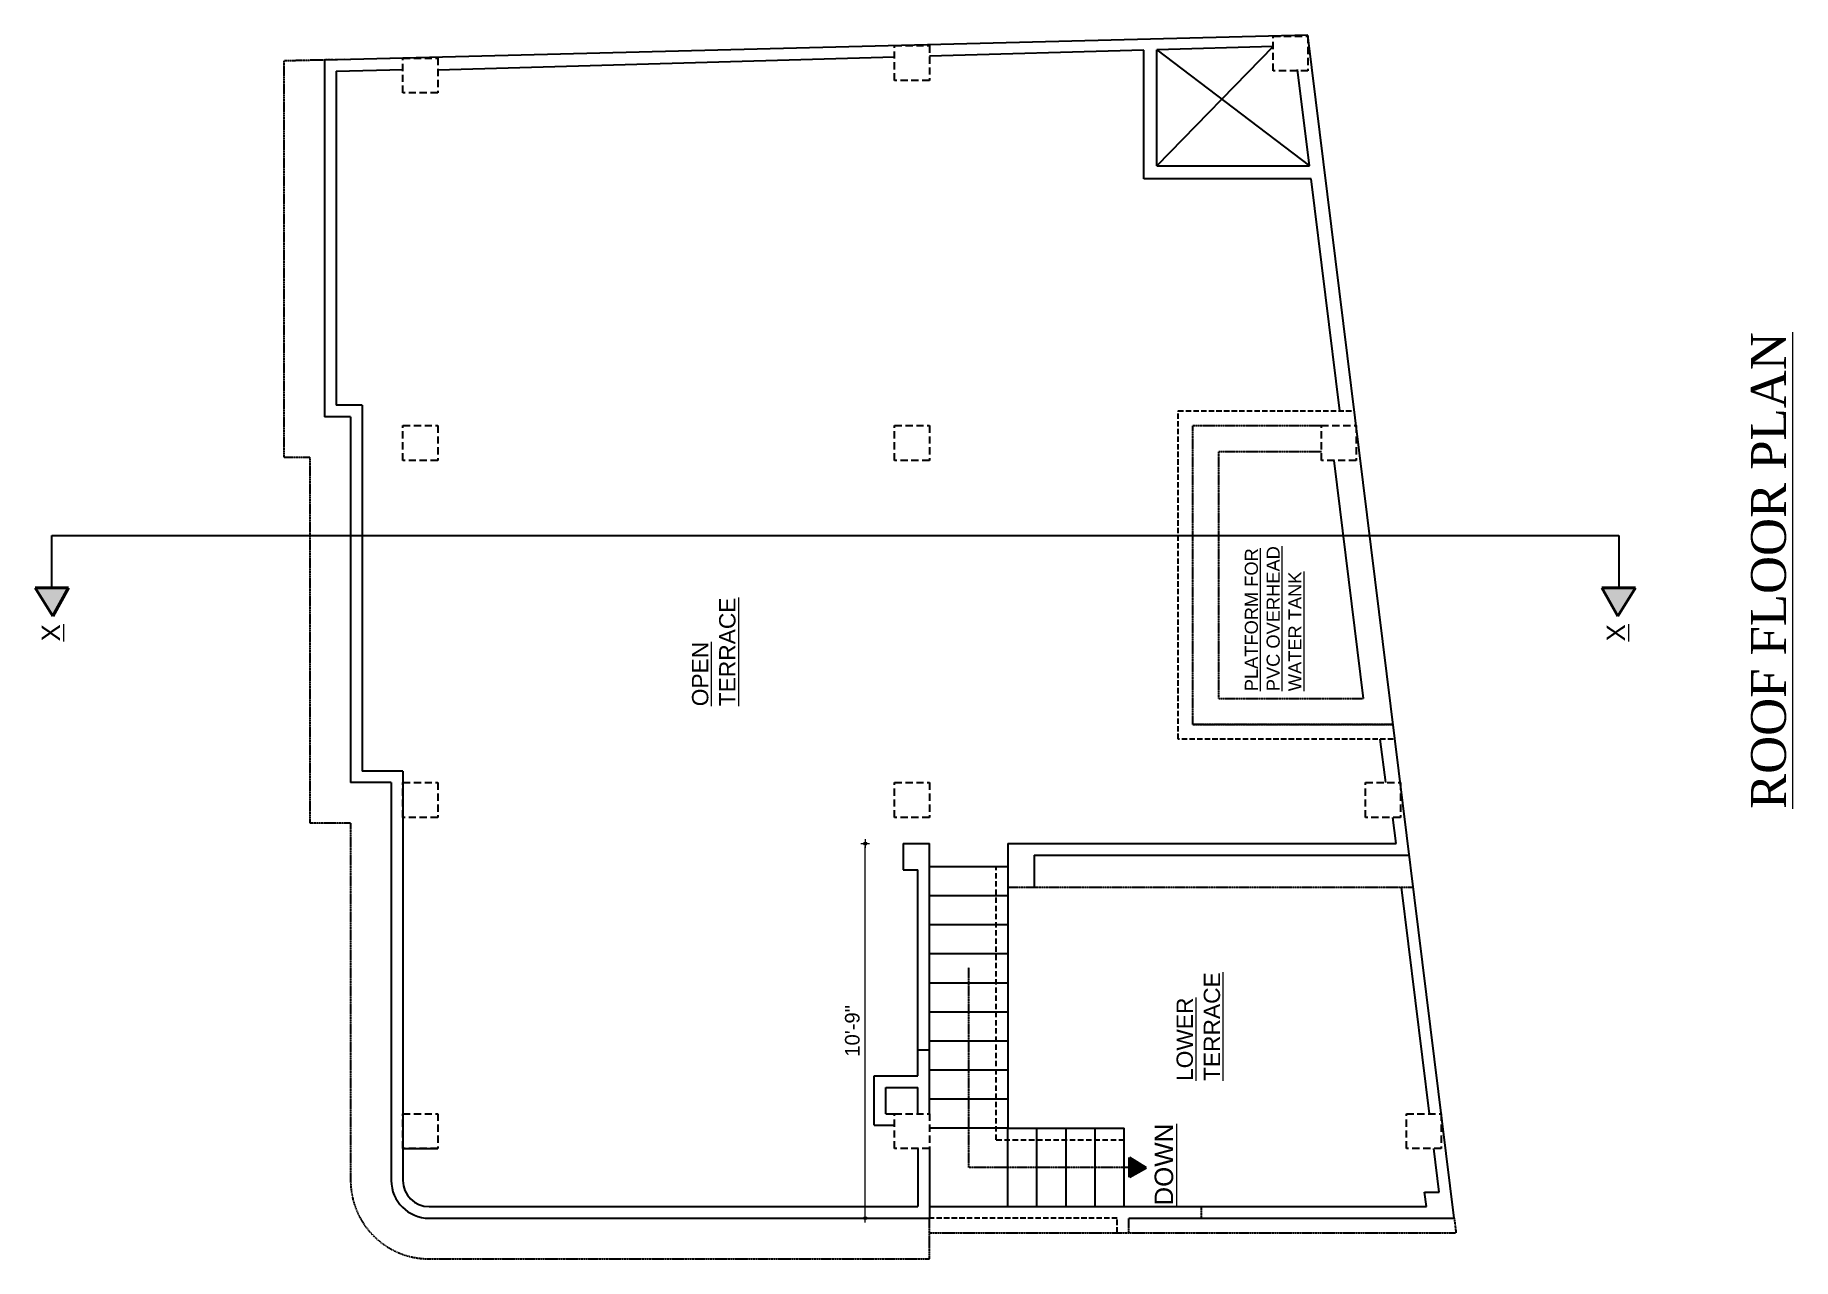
# Model space of a CAD drawing. Header units: inches. Extents: x -111 to 45239, y -6849 to 1261.
# Drawn here: x 17398 to 18003, y -416 to 5 of the extents above; entities that cross this region are included whole.
import ezdxf

# ---------------------------------------------------------------- set-up
doc = ezdxf.new("R2010")
doc.units = ezdxf.units.IN
doc.header["$LTSCALE"] = 0.5
doc.header["$MEASUREMENT"] = 0
doc.linetypes.add('DASH', pattern=[0.35, 0.25, -0.1])
doc.linetypes.add('HIDDEN', pattern=[0.375, 0.25, -0.125])
for name, color, linetype, lineweight in [('hatch', 9, 'Continuous', 0), ('TEXT', 220, 'Continuous', 9), ('Text 0.200', 122, 'Continuous', 20), ('Toilet', 7, 'Continuous', 25), ('wall', 20, 'Continuous', 40)]:
    doc.layers.add(name, color=color, linetype=linetype, lineweight=lineweight)
doc.styles.get("Standard").update_dxf_attribs({"font": 'arial.ttf'})
doc.dimstyles.new('S8', dxfattribs={"dimtxt": 5, "dimasz": 1, "dimexe": 6, "dimexo": 18, "dimgap": 1.9375, "dimtad": 1, "dimdec": 0, "dimzin": 3, "dimdsep": 46, "dimlunit": 4, "dimtxsty": 'Standard', "dimblk": 'dot 2', "dimcen": 12, "dimse1": 1, "dimse2": 1, "dimclrd": 1, "dimclre": 1, "dimclrt": 256, "dimadec": 0, "dimazin": 0, "dimtfac": 0.75, "dimtdec": 0, "dimtix": 1, "dimtmove": 1, "dimatfit": 3, "dimldrblk": 'DOT', "dimfxl": 1, "dimtolj": 1, "dimtzin": 0, "dimlwd": 9, "dimlwe": 9, "dimarcsym": 0})

msp = doc.modelspace()

# ---------------------------------------------------------------- texts
at = {"layer": 'TEXT', "rotation": 90}
for s, insert, char_height, width, attachment_point in [('{\\fArial TUR|b0|i0|c162|p34;\\LPLATFORM FOR \\fArial TUR|b0|i0|c0|p34;PVC \\fArial TUR|b0|i0|c162|p34;OVERHEAD WATER TANK}', (17833.89, -220.71), 4.5, 50.8101, 7), ('{\\LOPEN\\PTERRACE}', (17639.14, -225.89), 5.609, 62.1621, 7), ('{\\LX}', (17406.58, -197.62), 6.378, 70.6779, 9), ('{\\LX}', (17945.27, -197.62), 6.378, 70.6779, 9), ('{\\LLOWER\\fArial TUR|b0|i0|c162|p34;\\PTERRACE}', (17805.93, -354.95), 5.6091, 62.1621, 7), ('{\\LDOWN\\fArial TUR|b0|i0|c162|p34; }', (17789.81, -369.65), 6.3775, 70.6779, 9)]:
    msp.add_mtext(s, dxfattribs=dict(at, insert=insert, char_height=char_height, width=width, attachment_point=attachment_point))
at = {"layer": 'Text 0.200', "ltscale": 10, "insert": (17968.62, -179.18), "char_height": 12, "width": 191.0164, "attachment_point": 2, "rotation": 90}
msp.add_mtext('{\\fTimes New Roman|b0|i0|c0|p18;\\L\\PROOF FLOOR PLAN}', dxfattribs=at)

# ---------------------------------------------------------------- blocks, each defined once
blk = doc.blocks.new('_Dot')
at = {"color": 0, "linetype": 'ByBlock', "lineweight": -2}
blk.add_line((-0.5, 0), (-1, 0), dxfattribs=at)
at = {"color": 0, "linetype": 'ByBlock', "const_width": 0.5}
blk.add_lwpolyline([(-0.25, 0, 1), (0.25, 0, 1)], format="xyb", close=True, dxfattribs=at)
blk = doc.blocks.new('dot1')
at = {"layer": 'hatch'}
h = blk.add_hatch(color=256, dxfattribs=at)
edge = h.paths.add_edge_path()
edge.add_arc((0, 0), 1, 0, 360)
for p, q in [((3, 0), (-3, 0)), ((0, 3), (0, -3))]:
    blk.add_line(p, q, dxfattribs=at)
blk.add_circle((0, 0), 1, dxfattribs=at)
blk = doc.blocks.new('dot 2')
at = {"layer": 'hatch', "xscale": 0.5, "yscale": 0.5, "zscale": 0.5}
blk.add_blockref('dot1', (0, 0), dxfattribs=at)

# ---------------------------------------------------------------- dimensions: what is measured, and where the dimension line sits
at = {"layer": 'Toilet', "color": 1, "linetype": 'DASH', "ltscale": 0.1}
msp.add_linear_dim(base=(17683.73, -273.21), p1=(17705.84, -402.21), p2=(17705.84, -273.21), angle=90, dimstyle='S8', override={"dimfxl": 2, "dimfxlon": 1, "dimarcsym": 1}, dxfattribs=at).render()

# ---------------------------------------------------------------- hatches: boundary and pattern name
at = {"layer": 'wall', "ltscale": 5}
h = msp.add_hatch(color=2, dxfattribs=at)
h.dxf.hatch_style = 1
h.paths.add_polyline_path([(17404.09, -194.91), (17398.01, -185.15), (17409.54, -185.15)])
h = msp.add_hatch(color=2, dxfattribs=at)
h.dxf.hatch_style = 1
h.paths.add_polyline_path([(17942.78, -194.91), (17948.86, -185.15), (17937.33, -185.15)])
h = msp.add_hatch(color=2, dxfattribs=at)
h.dxf.hatch_style = 1
h.paths.add_polyline_path([(17780.38, -384.89), (17774.64, -381.32), (17774.64, -388.1)])

# ---------------------------------------------------------------- linework, layer by layer
at = {"layer": 'Toilet'}
for p, q in [((17836.12, 5.24), (17497.59, -3.33)), ((17779.6, 0.04), (17705.84, -2.03)), ((17779.6, -44.22), (17779.6, 0.04)), ((17824.12, 1.29), (17784.1, -39.72)), ((17784.1, -39.72), (17784.13, 0.17)), ((17824.12, 1.29), (17784.13, 0.17)), ((17784.13, 0.17), (17836.64, -39.72)), ((17886.46, -402.21), (17836.12, 5.24)), ((17524.59, -2.72), (17497.59, -3.33)), ((17504.6, -3.17), (17497.59, -3.33)), ((17497.59, -3.33), (17497.59, -126.21)), ((17693.84, -2.37), (17536.59, -6.79)), ((17524.68, -6.71), (17501.59, -7.24)), ((17501.59, -7.17), (17501.59, -122.21)), ((17836.64, -39.72), (17832.54, -6.58)), ((17784.1, -39.72), (17836.64, -39.72)), ((17841.67, -39.72), (17841.68, -39.72)), ((17837.19, -44.2), (17779.6, -44.22)), ((17847.07, -124.21), (17837.19, -44.2)), ((17506.59, -126.21), (17497.59, -126.21)), ((17510.59, -122.21), (17501.59, -122.21)), ((17506.59, -126.21), (17506.59, -252.21)), ((17510.59, -122.21), (17510.59, -248.21)), ((17855.27, -223.21), (17845.14, -141.21)), ((17403.77, -167.04), (17943.09, -167.04)), ((17403.77, -185.15), (17403.77, -167.04)), ((17943.09, -167.04), (17943.09, -185.15)), ((17862.89, -252.21), (17861.03, -237.21)), ((17520.59, -252.21), (17506.59, -252.21)), ((17524.59, -248.21), (17510.59, -248.21)), ((17520.59, -252.21), (17520.59, -389.21)), ((17524.59, -248.21), (17524.59, -389.21)), ((17866.49, -273.21), (17865.38, -264.21)), ((17696.84, -273.21), (17705.84, -273.21)), ((17696.84, -273.21), (17696.84, -282.21)), ((17705.84, -366.21), (17705.84, -273.21)), ((17732.84, -273.21), (17866.49, -273.21)), ((17732.84, -273.21), (17732.84, -371.21)), ((17741.84, -277.21), (17871.01, -277.21)), ((17741.84, -277.21), (17741.84, -288.21)), ((17696.84, -282.21), (17701.84, -282.21)), ((17701.84, -353.21), (17701.84, -282.21)), ((17732.84, -281.21), (17705.84, -281.21)), ((17877.98, -366.21), (17868.34, -288.21)), ((17732.84, -291.21), (17705.84, -291.21)), ((17732.84, -301.21), (17705.84, -301.21)), ((17732.84, -311.21), (17705.84, -311.21)), ((17732.84, -321.21), (17705.84, -321.21)), ((17732.84, -331.21), (17705.84, -331.21)), ((17701.84, -344.21), (17705.84, -344.21)), ((17732.84, -341.21), (17705.84, -341.21)), ((17686.84, -353.21), (17701.84, -353.21)), ((17686.84, -370.21), (17686.84, -353.21)), ((17732.84, -351.21), (17705.84, -351.21)), ((17690.84, -357.21), (17701.84, -357.21)), ((17690.84, -366.21), (17690.84, -357.21)), ((17701.84, -366.21), (17701.84, -357.21)), ((17732.84, -361.21), (17705.84, -361.21)), ((17690.84, -366.21), (17693.84, -366.21)), ((17686.84, -370.21), (17693.84, -370.21)), ((17732.84, -371.21), (17705.84, -371.21)), ((17732.84, -398.21), (17732.84, -371.21)), ((17732.84, -371.21), (17772.84, -371.21)), ((17742.84, -398.21), (17742.84, -371.21)), ((17752.84, -398.21), (17752.84, -371.21)), ((17762.84, -398.21), (17762.84, -371.21)), ((17772.84, -398.21), (17772.84, -371.21)), ((17524.59, -378.21), (17536.59, -378.21)), ((17701.84, -378.21), (17701.84, -398.21)), ((17705.84, -378.21), (17705.84, -402.21)), ((17881.31, -393.21), (17879.46, -378.21)), ((17876.28, -393.21), (17881.31, -393.21)), ((17876.89, -398.21), (17876.28, -393.21)), ((17533.59, -398.21), (17701.84, -398.21)), ((17705.84, -398.21), (17876.89, -398.21)), ((17533.59, -402.21), (17705.84, -402.21)), ((17774.46, -402.21), (17886.46, -402.21))]:
    msp.add_line(p, q, dxfattribs=at)
at = {"layer": 'Toilet', "color": 1, "linetype": 'DASH', "ltscale": 0.1}
for p, q in [((17500.6, -3.26), (17483.59, -3.65)), ((17483.59, -3.65), (17483.59, -140.21)), ((17796.45, -232.21), (17796.45, -129.21)), ((17796.45, -129.21), (17840.73, -129.21)), ((17805.45, -223.21), (17805.45, -138.21)), ((17805.45, -138.21), (17840.73, -138.21)), ((17492.59, -140.21), (17483.59, -140.21)), ((17492.59, -140.21), (17492.59, -266.21)), ((17805.45, -223.21), (17855.27, -223.21)), ((17796.45, -232.21), (17865.45, -232.21)), ((17865.45, -232.21), (17796.45, -232.21)), ((17506.59, -266.21), (17492.59, -266.21)), ((17506.59, -266.21), (17506.59, -389.21)), ((17732.84, -288.21), (17872.37, -288.21)), ((17719.34, -384.71), (17719.34, -315.71)), ((17774.64, -384.71), (17719.34, -384.71)), ((17799.46, -402.21), (17799.46, -398.21)), ((17705.84, -416.21), (17705.84, -402.21)), ((17774.46, -407.21), (17774.46, -402.21)), ((17886.46, -402.21), (17887.07, -407.21)), ((17705.84, -407.21), (17887.07, -407.21)), ((17533.59, -416.21), (17705.84, -416.21))]:
    msp.add_line(p, q, dxfattribs=at)
at = {"layer": 'Toilet', "color": 1, "linetype": 'DASH', "ltscale": 15}
for p, q in [((17791.45, -237.21), (17791.45, -124.21)), ((17791.45, -124.21), (17852.11, -124.21)), ((17865.45, -237.21), (17791.45, -237.21)), ((17770.46, -402.21), (17705.84, -402.21)), ((17770.46, -407.21), (17770.46, -402.21))]:
    msp.add_line(p, q, dxfattribs=at)
at = {"layer": 'Toilet', "linetype": 'HIDDEN', "ltscale": 15}
for q in [(17728.84, -281.21), (17772.84, -375.21)]:
    msp.add_line((17728.84, -375.21), q, dxfattribs=at)
at = {"layer": 'Toilet', "linetype": 'HIDDEN', "ltscale": 20}
for points in [[(17693.84, -10.36), (17693.84, 1.64), (17705.84, 1.64), (17705.84, -10.36)], [(17824.12, -7.07), (17824.12, 4.93), (17836.12, 4.93), (17836.12, -7.07)], [(17524.59, -14.65), (17524.59, -2.65), (17536.59, -2.65), (17536.59, -14.65)], [(17524.59, -141.21), (17524.59, -129.21), (17536.59, -129.21), (17536.59, -141.21)], [(17693.84, -141.21), (17693.84, -129.21), (17705.84, -129.21), (17705.84, -141.21)], [(17840.73, -141.21), (17840.73, -129.21), (17852.73, -129.21), (17852.73, -141.21)], [(17524.59, -264.21), (17524.59, -252.21), (17536.59, -252.21), (17536.59, -264.21)], [(17693.84, -264.21), (17693.84, -252.21), (17705.84, -252.21), (17705.84, -264.21)], [(17855.93, -264.21), (17855.93, -252.21), (17867.93, -252.21), (17867.93, -264.21)], [(17524.59, -378.21), (17524.59, -366.21), (17536.59, -366.21), (17536.59, -378.21)], [(17693.84, -378.21), (17693.84, -366.21), (17705.84, -366.21), (17705.84, -378.21)], [(17870.01, -378.21), (17870.01, -366.21), (17882.01, -366.21), (17882.01, -378.21)]]:
    msp.add_lwpolyline(points, close=True, dxfattribs=at)
at = {"layer": 'Toilet', "color": 1, "linetype": 'DASH', "ltscale": 0.1}
msp.add_arc((17533.59, -389.21), 27, 180, 270, dxfattribs=at)
at = {"layer": 'Toilet'}
for radius in [13, 9]:
    msp.add_arc((17533.59, -389.21), radius, 180, 270, dxfattribs=at)
at = {"layer": 'wall', "color": 1, "ltscale": 5}
for p, q in [((17404.09, -194.91), (17398.01, -185.15)), ((17398.01, -185.15), (17409.54, -185.15)), ((17409.54, -185.15), (17404.09, -194.91)), ((17948.86, -185.15), (17937.33, -185.15)), ((17937.33, -185.15), (17942.78, -194.91)), ((17942.78, -194.91), (17948.86, -185.15)), ((17780.38, -384.89), (17774.64, -381.32)), ((17774.64, -381.32), (17774.64, -388.1)), ((17774.64, -388.1), (17780.38, -384.89))]:
    msp.add_line(p, q, dxfattribs=at)

msp.set_redraw_order([(e.dxf.handle, doc.entitydb.next_handle()) for e in msp.query("TEXT MTEXT ATTDEF DIMENSION ARC_DIMENSION")])  # texts and dimensions are drawn at this point

doc.saveas('drawing.dxf')
